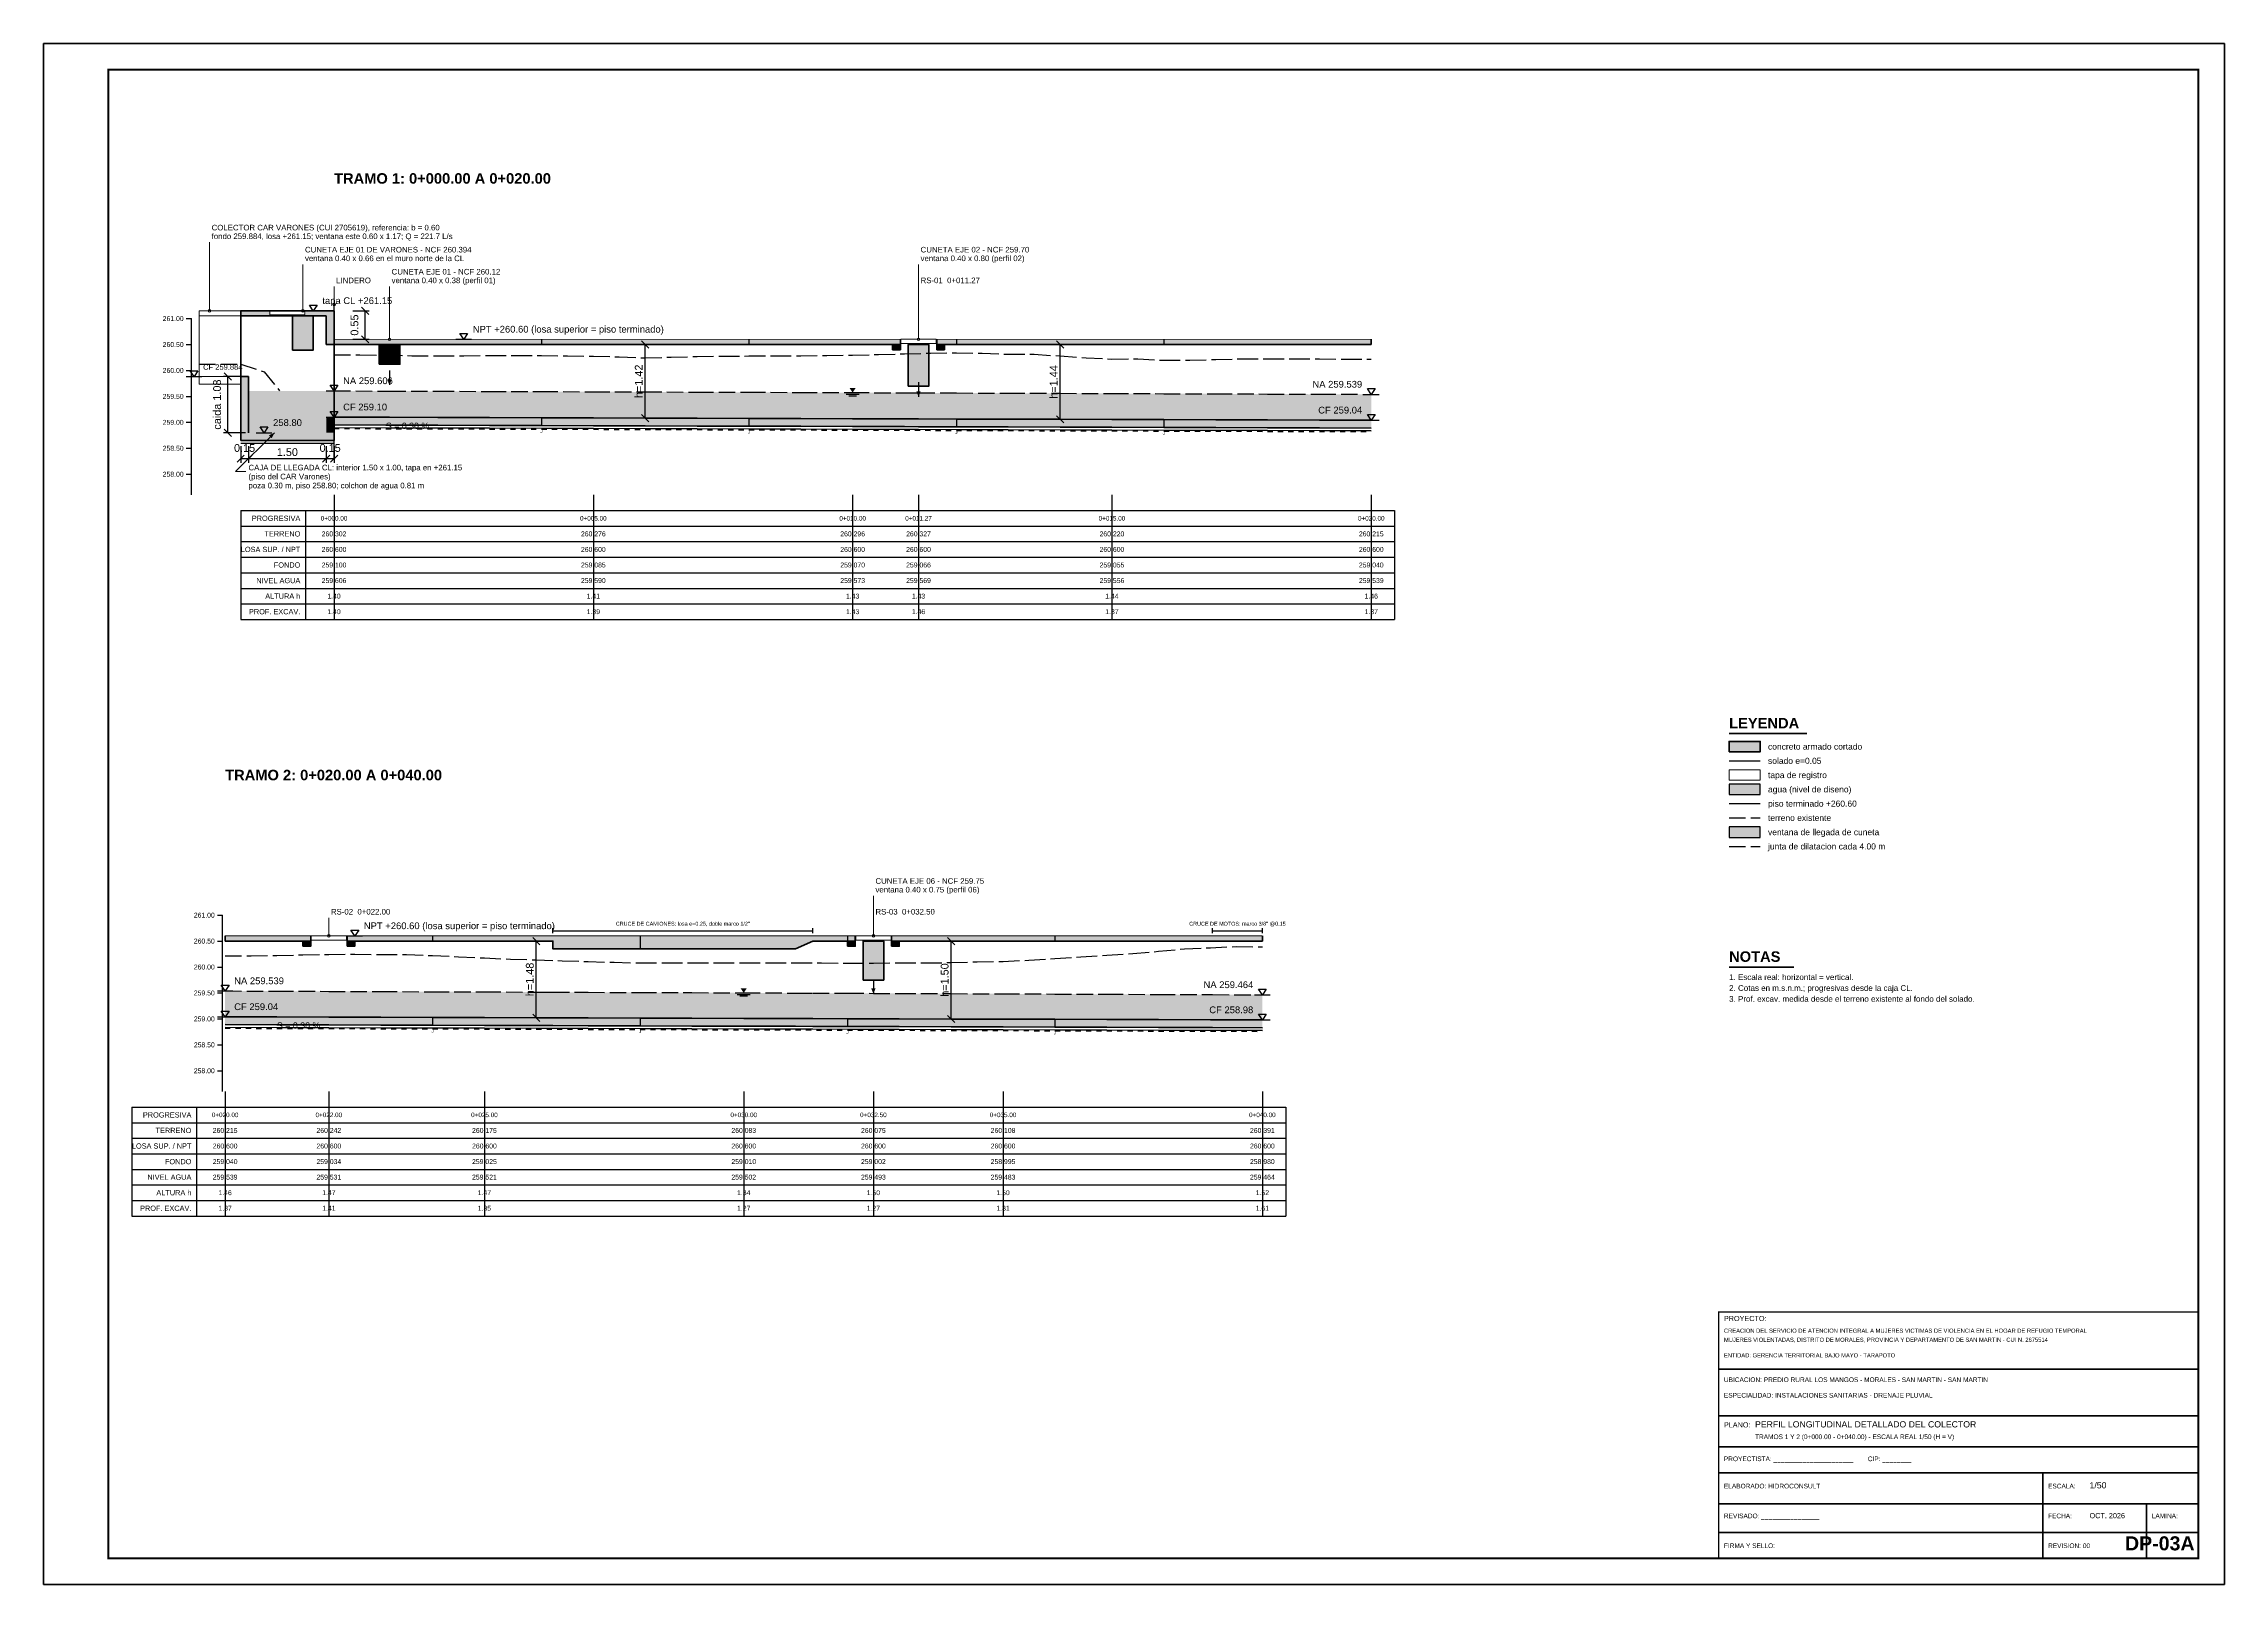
# Model space of a CAD drawing. Header units: metres. Extents: x 349021 to 349543, y 9281040 to 9281959.
# Drawn here: x 349440.98 to 349483.03, y 9281839.79 to 9281869.49 of the extents above; entities that cross this region are included whole.
import ezdxf
from ezdxf.enums import TextEntityAlignment as Align

# ---------------------------------------------------------------- set-up
doc = ezdxf.new("R2010")
doc.units = ezdxf.units.M
doc.header["$LTSCALE"] = 0.25
for name, pattern in [('DASHED', [1.524, 1.27, -0.254]), ('HIDDEN', [0.375, 0.25, -0.125]), ('PHANTOM', [6.35, 3.175, -0.635, 0.635, -0.635, 0.635, -0.635])]:
    doc.linetypes.add(name, pattern=pattern)
for name, color, linetype, lineweight in [('AGUA', 150, 'DASHED', 25), ('ARQ-BASE', 8, 'CONTINUOUS', 13), ('CONCRETO', 250, 'CONTINUOUS', 50), ('COTAS', 94, 'CONTINUOUS', 18), ('CUNETA', 3, 'CONTINUOUS', 35), ('LLAMADAS', 30, 'CONTINUOUS', 18), ('MARCO', 7, 'CONTINUOUS', 50), ('MARCO-METALICO', 32, 'CONTINUOUS', 40), ('REGISTRO-TAPA', 30, 'CONTINUOUS', 18), ('ROTULO', 7, 'CONTINUOUS', 35), ('TERRENO', 7, 'CONTINUOUS', 30), ('TITULOS', 160, 'CONTINUOUS', 35)]:
    doc.layers.add(name, color=color, linetype=linetype, lineweight=lineweight)
for name, color, linetype, true_color in [('AGUA-RELLENO', 150, 'CONTINUOUS', 0xcde4f6), ('CONCRETO-ACHURADO', 8, 'CONTINUOUS', 0xe2e2e2), ('ISO-CUNETA', 94, 'CONTINUOUS', 0xa8d6a8)]:
    doc.layers.add(name, color=color, linetype=linetype, true_color=true_color)
for name, color, linetype in [('AGUA-SIMBOLO', 150, 'CONTINUOUS'), ('CRUCE-VEHICULAR', 30, 'CONTINUOUS'), ('EXCAVACION', 8, 'HIDDEN'), ('FLUJO', 150, 'CONTINUOUS'), ('GUITARRA', 8, 'CONTINUOUS'), ('JUNTAS', 8, 'DASHED'), ('LEYENDA', 7, 'CONTINUOUS'), ('LINDERO', 6, 'PHANTOM'), ('NIVELES', 7, 'CONTINUOUS'), ('PROGRESIVAS', 5, 'CONTINUOUS'), ('ROTULO-TEXTO', 7, 'CONTINUOUS'), ('SOLADO', 8, 'CONTINUOUS'), ('TERRENO-EXISTENTE', 8, 'DASHED'), ('TEXTOS', 7, 'CONTINUOUS'), ('TEXTOS-NOTAS', 7, 'CONTINUOUS')]:
    doc.layers.add(name, color=color, linetype=linetype)
doc.styles.get("Standard").update_dxf_attribs({"font": 'arial.ttf'})
doc.styles.add('TITULOS', font='arialbd.ttf')
doc.dimstyles.new('COT-50', dxfattribs={"dimscale": 0.05, "dimtxt": 3, "dimasz": 2.2, "dimexe": 1.6, "dimexo": 1.2, "dimgap": 1, "dimtad": 1, "dimzin": 0, "dimdsep": 46, "dimtxsty": 'Standard', "dimtsz": 1.4, "dimcen": 2.5, "dimclrd": 256, "dimclre": 256, "dimclrt": 7, "dimazin": 3, "dimtfac": 1, "dimtmove": 0, "dimatfit": 3})

# ---------------------------------------------------------------- blocks, each defined once
blk = doc.blocks.new('SIMB-AGUA')
at = {"layer": 'AGUA-SIMBOLO'}
for p, q in [((-2.5, -0.6), (2.5, -0.6)), ((-1.5, -1.2), (1.5, -1.2))]:
    blk.add_line(p, q, dxfattribs=at)
blk.add_solid([(0, 0), (-1.2, 1.8), (1.2, 1.8)], dxfattribs=at)
blk = doc.blocks.new('SIMB-FLECHA')
at = {"layer": 'FLUJO'}
blk.add_lwpolyline([(-4, 0), (4, 0)], dxfattribs=at)
blk.add_solid([(4, 0), (1, 1.2), (1, -1.2)], dxfattribs=at)
blk = doc.blocks.new('SIMB-NIVEL')
at = {"layer": 'NIVELES'}
blk.add_line((-3, 0), (3, 0), dxfattribs=at)
blk.add_lwpolyline([(0, 0), (-1.5, 2.2), (1.5, 2.2)], close=True, dxfattribs=at)

msp = doc.modelspace()

# ---------------------------------------------------------------- hatches: boundary and pattern name
at = {"layer": 'AGUA-RELLENO', "true_color": 0xcde4f6}
h = msp.add_hatch(color=7, dxfattribs=at)
h.dxf.hatch_style = 1
h.paths.add_polyline_path([(349444.93, 9281861.99), (349446.43, 9281861.99), (349446.43, 9281862.29), (349446.58, 9281862.29), (349446.58, 9281862.796), (349444.93, 9281862.796)])
h = msp.add_hatch(color=7, dxfattribs=at)
h.dxf.hatch_style = 1
h.paths.add_polyline_path([(349446.58, 9281862.29), (349447.58, 9281862.287), (349447.65, 9281862.287), (349448.58, 9281862.284), (349449.58, 9281862.281), (349450.58, 9281862.278), (349451.58, 9281862.275), (349452.58, 9281862.272), (349453.58, 9281862.269), (349454.58, 9281862.266), (349455.58, 9281862.263), (349456.58, 9281862.26), (349457.58, 9281862.257), (349457.85, 9281862.256), (349458.58, 9281862.254), (349459.58, 9281862.251), (349460.58, 9281862.248), (349461.58, 9281862.245), (349462.58, 9281862.242), (349463.58, 9281862.239), (349464.58, 9281862.236), (349465.58, 9281862.233), (349466.58, 9281862.23), (349466.58, 9281862.729), (349465.58, 9281862.732), (349464.58, 9281862.736), (349463.58, 9281862.739), (349462.58, 9281862.742), (349461.58, 9281862.746), (349460.58, 9281862.749), (349459.58, 9281862.753), (349458.58, 9281862.756), (349457.85, 9281862.759), (349457.58, 9281862.76), (349456.58, 9281862.763), (349455.58, 9281862.766), (349454.58, 9281862.77), (349453.58, 9281862.773), (349452.58, 9281862.776), (349451.58, 9281862.78), (349450.58, 9281862.783), (349449.58, 9281862.786), (349448.58, 9281862.79), (349447.65, 9281862.793), (349447.58, 9281862.793), (349446.58, 9281862.796)])
h = msp.add_hatch(color=7, dxfattribs=at)
h.dxf.hatch_style = 1
h.paths.add_polyline_path([(349473.48, 9281855.015), (349474.08, 9281855.015), (349474.08, 9281855.215), (349473.48, 9281855.215)])
h = msp.add_hatch(color=7, dxfattribs=at)
h.dxf.hatch_style = 1
h.paths.add_polyline_path([(349444.48, 9281850.73), (349445.48, 9281850.727), (349446.48, 9281850.724), (349447.48, 9281850.721), (349448.48, 9281850.718), (349449.48, 9281850.715), (349450.48, 9281850.712), (349450.8, 9281850.711), (349450.8, 9281850.711), (349451.48, 9281850.709), (349452.48, 9281850.706), (349453.48, 9281850.703), (349454.48, 9281850.7), (349455.48, 9281850.697), (349455.81, 9281850.696), (349455.81, 9281850.696), (349456.48, 9281850.694), (349456.98, 9281850.692), (349457.48, 9281850.691), (349458.48, 9281850.688), (349459.48, 9281850.685), (349460.48, 9281850.682), (349461.48, 9281850.679), (349462.48, 9281850.676), (349463.48, 9281850.673), (349463.52, 9281850.673), (349463.52, 9281850.673), (349464.48, 9281850.67), (349464.48, 9281851.154), (349463.52, 9281851.158), (349463.52, 9281851.158), (349463.48, 9281851.158), (349462.48, 9281851.162), (349461.48, 9281851.166), (349460.48, 9281851.17), (349459.48, 9281851.173), (349458.48, 9281851.177), (349457.48, 9281851.181), (349456.98, 9281851.183), (349456.48, 9281851.185), (349455.81, 9281851.187), (349455.81, 9281851.187), (349455.48, 9281851.189), (349454.48, 9281851.192), (349453.48, 9281851.196), (349452.48, 9281851.2), (349451.48, 9281851.203), (349450.8, 9281851.206), (349450.8, 9281851.206), (349450.48, 9281851.207), (349449.48, 9281851.211), (349448.48, 9281851.214), (349447.48, 9281851.218), (349446.48, 9281851.221), (349445.48, 9281851.225), (349444.48, 9281851.229)])
at = {"layer": 'CONCRETO-ACHURADO', "true_color": 0xe2e2e2}
h = msp.add_hatch(color=7, dxfattribs=at)
h.dxf.hatch_style = 1
h.paths.add_polyline_path([(349444.78, 9281864.24), (349445.33, 9281864.24), (349445.33, 9281864.34), (349444.78, 9281864.34)])
h = msp.add_hatch(color=7, dxfattribs=at)
h.dxf.hatch_style = 1
h.paths.add_polyline_path([(349446.03, 9281864.24), (349446.58, 9281864.24), (349446.58, 9281864.34), (349446.03, 9281864.34)])
h = msp.add_hatch(color=7, dxfattribs=at)
h.dxf.hatch_style = 1
h.paths.add_polyline_path([(349446.43, 9281863.69), (349446.58, 9281863.69), (349446.58, 9281864.24), (349446.43, 9281864.24)])
h = msp.add_hatch(color=7, dxfattribs=at)
h.dxf.hatch_style = 1
h.paths.add_polyline_path([(349446.58, 9281863.79), (349457.5, 9281863.79), (349457.5, 9281863.69), (349456.58, 9281863.69), (349455.58, 9281863.69), (349454.58, 9281863.69), (349453.58, 9281863.69), (349452.58, 9281863.69), (349451.58, 9281863.69), (349450.58, 9281863.69), (349449.58, 9281863.69), (349448.58, 9281863.69), (349447.65, 9281863.69), (349447.58, 9281863.69), (349446.58, 9281863.69)])
h = msp.add_hatch(color=7, dxfattribs=at)
h.dxf.hatch_style = 1
h.paths.add_polyline_path([(349457.35, 9281863.59), (349457.5, 9281863.59), (349457.5, 9281863.69), (349457.35, 9281863.69)])
h = msp.add_hatch(color=7, dxfattribs=at)
h.dxf.hatch_style = 1
h.paths.add_polyline_path([(349458.2, 9281863.79), (349466.58, 9281863.79), (349466.58, 9281863.69), (349465.58, 9281863.69), (349464.58, 9281863.69), (349463.58, 9281863.69), (349462.58, 9281863.69), (349461.58, 9281863.69), (349460.58, 9281863.69), (349459.58, 9281863.69), (349458.58, 9281863.69), (349458.2, 9281863.69)])
h = msp.add_hatch(color=7, dxfattribs=at)
h.dxf.hatch_style = 1
h.paths.add_polyline_path([(349458.2, 9281863.59), (349458.35, 9281863.59), (349458.35, 9281863.69), (349458.2, 9281863.69)])
h = msp.add_hatch(color=7, dxfattribs=at)
h.dxf.hatch_style = 1
h.paths.add_polyline_path([(349444.78, 9281861.99), (349444.93, 9281861.99), (349444.93, 9281863.074), (349444.78, 9281863.074)])
h = msp.add_hatch(color=7, dxfattribs=at)
h.dxf.hatch_style = 1
h.paths.add_polyline_path([(349446.43, 9281861.99), (349446.58, 9281861.99), (349446.58, 9281862.29), (349446.43, 9281862.29)])
h = msp.add_hatch(color=7, dxfattribs=at)
h.dxf.hatch_style = 1
h.paths.add_polyline_path([(349446.58, 9281862.29), (349447.58, 9281862.287), (349447.65, 9281862.287), (349448.58, 9281862.284), (349449.58, 9281862.281), (349450.58, 9281862.278), (349451.58, 9281862.275), (349452.58, 9281862.272), (349453.58, 9281862.269), (349454.58, 9281862.266), (349455.58, 9281862.263), (349456.58, 9281862.26), (349457.58, 9281862.257), (349457.85, 9281862.256), (349458.58, 9281862.254), (349459.58, 9281862.251), (349460.58, 9281862.248), (349461.58, 9281862.245), (349462.58, 9281862.242), (349463.58, 9281862.239), (349464.58, 9281862.236), (349465.58, 9281862.233), (349466.58, 9281862.23), (349466.58, 9281862.08), (349465.58, 9281862.083), (349464.58, 9281862.086), (349463.58, 9281862.089), (349462.58, 9281862.092), (349461.58, 9281862.095), (349460.58, 9281862.098), (349459.58, 9281862.101), (349458.58, 9281862.104), (349457.85, 9281862.106), (349457.58, 9281862.107), (349456.58, 9281862.11), (349455.58, 9281862.113), (349454.58, 9281862.116), (349453.58, 9281862.119), (349452.58, 9281862.122), (349451.58, 9281862.125), (349450.58, 9281862.128), (349449.58, 9281862.131), (349448.58, 9281862.134), (349447.65, 9281862.137), (349447.58, 9281862.137), (349446.58, 9281862.14)])
h = msp.add_hatch(color=7, dxfattribs=at)
h.dxf.hatch_style = 1
h.paths.add_polyline_path([(349444.78, 9281861.84), (349446.58, 9281861.84), (349446.58, 9281861.99), (349444.78, 9281861.99)])
h = msp.add_hatch(color=7, dxfattribs=at)
h.dxf.hatch_style = 1
h.paths.add_polyline_path([(349473.48, 9281855.84), (349474.08, 9281855.84), (349474.08, 9281856.04), (349473.48, 9281856.04)])
h = msp.add_hatch(color=7, dxfattribs=at)
h.dxf.hatch_style = 1
h.paths.add_polyline_path([(349444.48, 9281852.29), (349446.13, 9281852.29), (349446.13, 9281852.19), (349445.48, 9281852.19), (349444.48, 9281852.19)])
h = msp.add_hatch(color=7, dxfattribs=at)
h.dxf.hatch_style = 1
h.paths.add_polyline_path([(349445.98, 9281852.09), (349446.13, 9281852.09), (349446.13, 9281852.19), (349445.98, 9281852.19)])
h = msp.add_hatch(color=7, dxfattribs=at)
h.dxf.hatch_style = 1
h.paths.add_polyline_path([(349446.83, 9281852.29), (349456.63, 9281852.29), (349456.63, 9281852.19), (349456.48, 9281852.19), (349455.81, 9281852.19), (349455.81, 9281852.19), (349455.48, 9281852.04), (349454.48, 9281852.04), (349453.48, 9281852.04), (349452.48, 9281852.04), (349451.48, 9281852.04), (349450.8, 9281852.04), (349450.8, 9281852.19), (349450.48, 9281852.19), (349449.48, 9281852.19), (349448.48, 9281852.19), (349447.48, 9281852.19), (349446.83, 9281852.19)])
h = msp.add_hatch(color=7, dxfattribs=at)
h.dxf.hatch_style = 1
h.paths.add_polyline_path([(349446.83, 9281852.09), (349446.98, 9281852.09), (349446.98, 9281852.19), (349446.83, 9281852.19)])
h = msp.add_hatch(color=7, dxfattribs=at)
h.dxf.hatch_style = 1
h.paths.add_polyline_path([(349456.48, 9281852.09), (349456.63, 9281852.09), (349456.63, 9281852.19), (349456.48, 9281852.19)])
h = msp.add_hatch(color=7, dxfattribs=at)
h.dxf.hatch_style = 1
h.paths.add_polyline_path([(349457.33, 9281852.29), (349464.48, 9281852.29), (349464.48, 9281852.19), (349463.52, 9281852.19), (349463.52, 9281852.19), (349463.48, 9281852.19), (349462.48, 9281852.19), (349461.48, 9281852.19), (349460.48, 9281852.19), (349459.48, 9281852.19), (349458.48, 9281852.19), (349457.48, 9281852.19), (349457.33, 9281852.19)])
h = msp.add_hatch(color=7, dxfattribs=at)
h.dxf.hatch_style = 1
h.paths.add_polyline_path([(349457.33, 9281852.09), (349457.48, 9281852.09), (349457.48, 9281852.19), (349457.33, 9281852.19)])
h = msp.add_hatch(color=7, dxfattribs=at)
h.dxf.hatch_style = 1
h.paths.add_polyline_path([(349444.48, 9281850.73), (349445.48, 9281850.727), (349446.48, 9281850.724), (349447.48, 9281850.721), (349448.48, 9281850.718), (349449.48, 9281850.715), (349450.48, 9281850.712), (349450.8, 9281850.711), (349450.8, 9281850.711), (349451.48, 9281850.709), (349452.48, 9281850.706), (349453.48, 9281850.703), (349454.48, 9281850.7), (349455.48, 9281850.697), (349455.81, 9281850.696), (349455.81, 9281850.696), (349456.48, 9281850.694), (349456.98, 9281850.692), (349457.48, 9281850.691), (349458.48, 9281850.688), (349459.48, 9281850.685), (349460.48, 9281850.682), (349461.48, 9281850.679), (349462.48, 9281850.676), (349463.48, 9281850.673), (349463.52, 9281850.673), (349463.52, 9281850.673), (349464.48, 9281850.67), (349464.48, 9281850.52), (349463.52, 9281850.523), (349463.52, 9281850.523), (349463.48, 9281850.523), (349462.48, 9281850.526), (349461.48, 9281850.529), (349460.48, 9281850.532), (349459.48, 9281850.535), (349458.48, 9281850.538), (349457.48, 9281850.541), (349456.98, 9281850.542), (349456.48, 9281850.544), (349455.81, 9281850.546), (349455.81, 9281850.546), (349455.48, 9281850.547), (349454.48, 9281850.55), (349453.48, 9281850.553), (349452.48, 9281850.556), (349451.48, 9281850.559), (349450.8, 9281850.561), (349450.8, 9281850.561), (349450.48, 9281850.562), (349449.48, 9281850.565), (349448.48, 9281850.568), (349447.48, 9281850.571), (349446.48, 9281850.574), (349445.48, 9281850.577), (349444.48, 9281850.58)])
at = {"layer": 'ISO-CUNETA', "true_color": 0xa8d6a8}
h = msp.add_hatch(color=7, dxfattribs=at)
h.dxf.hatch_style = 1
h.paths.add_polyline_path([(349445.78, 9281863.584), (349446.18, 9281863.584), (349446.18, 9281864.24), (349445.78, 9281864.24)])
h = msp.add_hatch(color=7, dxfattribs=at)
h.dxf.hatch_style = 1
h.paths.add_polyline_path([(349447.45, 9281863.31), (349447.85, 9281863.31), (349447.85, 9281863.69), (349447.45, 9281863.69)])
h = msp.add_hatch(color=7, dxfattribs=at)
h.dxf.hatch_style = 1
h.paths.add_polyline_path([(349457.65, 9281862.89), (349458.05, 9281862.89), (349458.05, 9281863.69), (349457.65, 9281863.69)])
h = msp.add_hatch(color=7, dxfattribs=at)
h.dxf.hatch_style = 1
h.paths.add_polyline_path([(349473.48, 9281854.19), (349474.08, 9281854.19), (349474.08, 9281854.39), (349473.48, 9281854.39)])
h = msp.add_hatch(color=7, dxfattribs=at)
h.dxf.hatch_style = 1
h.paths.add_polyline_path([(349456.78, 9281851.44), (349457.18, 9281851.44), (349457.18, 9281852.19), (349456.78, 9281852.19)])

# ---------------------------------------------------------------- linework, layer by layer
at = {"layer": 'AGUA'}
for points in [[(349443.98, 9281863.314), (349444.78, 9281863.314), (349445.23, 9281863.164), (349445.53, 9281862.796)], [(349446.58, 9281862.796), (349447.58, 9281862.793), (349447.65, 9281862.793), (349448.58, 9281862.79), (349449.58, 9281862.786), (349450.58, 9281862.783), (349451.58, 9281862.78), (349452.58, 9281862.776), (349453.58, 9281862.773), (349454.58, 9281862.77), (349455.58, 9281862.766), (349456.58, 9281862.763), (349457.58, 9281862.76), (349457.85, 9281862.759), (349458.58, 9281862.756), (349459.58, 9281862.753), (349460.58, 9281862.749), (349461.58, 9281862.746), (349462.58, 9281862.742), (349463.58, 9281862.739), (349464.58, 9281862.736), (349465.58, 9281862.732), (349466.58, 9281862.729)], [(349444.48, 9281851.229), (349445.48, 9281851.225), (349446.48, 9281851.221), (349447.48, 9281851.218), (349448.48, 9281851.214), (349449.48, 9281851.211), (349450.48, 9281851.207), (349450.8, 9281851.206), (349450.8, 9281851.206), (349451.48, 9281851.203), (349452.48, 9281851.2), (349453.48, 9281851.196), (349454.48, 9281851.192), (349455.48, 9281851.189), (349455.81, 9281851.187), (349455.81, 9281851.187), (349456.48, 9281851.185), (349456.98, 9281851.183), (349457.48, 9281851.181), (349458.48, 9281851.177), (349459.48, 9281851.173), (349460.48, 9281851.17), (349461.48, 9281851.166), (349462.48, 9281851.162), (349463.48, 9281851.158), (349463.52, 9281851.158), (349463.52, 9281851.158), (349464.48, 9281851.154)]]:
    msp.add_lwpolyline(points, dxfattribs=at)
at = {"layer": 'AGUA-RELLENO'}
msp.add_lwpolyline([(349473.48, 9281855.015), (349474.08, 9281855.015), (349474.08, 9281855.215), (349473.48, 9281855.215)], close=True, dxfattribs=at)
at = {"layer": 'ARQ-BASE'}
for points in [[(349443.98, 9281862.924), (349444.78, 9281862.924), (349444.78, 9281864.34), (349443.98, 9281864.34)], [(349443.98, 9281863.074), (349444.78, 9281863.074), (349444.78, 9281864.24), (349443.98, 9281864.24)]]:
    msp.add_lwpolyline(points, close=True, dxfattribs=at)
at = {"layer": 'CONCRETO'}
for p, q in [((349444.78, 9281864.24), (349446.43, 9281864.24)), ((349446.43, 9281863.69), (349446.43, 9281864.24)), ((349446.43, 9281863.69), (349446.58, 9281863.69)), ((349446.58, 9281863.79), (349446.58, 9281863.69)), ((349457.5, 9281863.79), (349457.5, 9281863.69)), ((349458.2, 9281863.79), (349458.2, 9281863.69)), ((349466.58, 9281863.79), (349466.58, 9281863.69)), ((349444.93, 9281863.074), (349444.78, 9281863.074)), ((349444.93, 9281861.99), (349444.93, 9281863.074)), ((349444.48, 9281852.29), (349444.48, 9281852.19)), ((349446.13, 9281852.29), (349446.13, 9281852.19)), ((349446.83, 9281852.29), (349446.83, 9281852.19)), ((349456.63, 9281852.29), (349456.63, 9281852.19)), ((349457.33, 9281852.29), (349457.33, 9281852.19)), ((349464.48, 9281852.29), (349464.48, 9281852.19))]:
    msp.add_line(p, q, dxfattribs=at)
for points in [[(349444.78, 9281861.84), (349446.58, 9281861.84), (349446.58, 9281863.79), (349446.58, 9281864.34), (349444.78, 9281864.34), (349444.78, 9281864.24), (349444.78, 9281863.074), (349444.78, 9281861.84)], [(349446.58, 9281863.69), (349447.58, 9281863.69), (349447.65, 9281863.69), (349448.58, 9281863.69), (349449.58, 9281863.69), (349450.58, 9281863.69), (349451.58, 9281863.69), (349452.58, 9281863.69), (349453.58, 9281863.69), (349454.58, 9281863.69), (349455.58, 9281863.69), (349456.58, 9281863.69), (349457.5, 9281863.69)], [(349458.2, 9281863.69), (349458.58, 9281863.69), (349459.58, 9281863.69), (349460.58, 9281863.69), (349461.58, 9281863.69), (349462.58, 9281863.69), (349463.58, 9281863.69), (349464.58, 9281863.69), (349465.58, 9281863.69), (349466.58, 9281863.69)], [(349446.58, 9281862.29), (349447.58, 9281862.287), (349447.65, 9281862.287), (349448.58, 9281862.284), (349449.58, 9281862.281), (349450.58, 9281862.278), (349451.58, 9281862.275), (349452.58, 9281862.272), (349453.58, 9281862.269), (349454.58, 9281862.266), (349455.58, 9281862.263), (349456.58, 9281862.26), (349457.58, 9281862.257), (349457.85, 9281862.256), (349458.58, 9281862.254), (349459.58, 9281862.251), (349460.58, 9281862.248), (349461.58, 9281862.245), (349462.58, 9281862.242), (349463.58, 9281862.239), (349464.58, 9281862.236), (349465.58, 9281862.233), (349466.58, 9281862.23)], [(349446.58, 9281862.14), (349447.58, 9281862.137), (349447.65, 9281862.137), (349448.58, 9281862.134), (349449.58, 9281862.131), (349450.58, 9281862.128), (349451.58, 9281862.125), (349452.58, 9281862.122), (349453.58, 9281862.119), (349454.58, 9281862.116), (349455.58, 9281862.113), (349456.58, 9281862.11), (349457.58, 9281862.107), (349457.85, 9281862.106), (349458.58, 9281862.104), (349459.58, 9281862.101), (349460.58, 9281862.098), (349461.58, 9281862.095), (349462.58, 9281862.092), (349463.58, 9281862.089), (349464.58, 9281862.086), (349465.58, 9281862.083), (349466.58, 9281862.08)], [(349444.48, 9281852.19), (349445.48, 9281852.19), (349446.13, 9281852.19)], [(349446.83, 9281852.19), (349447.48, 9281852.19), (349448.48, 9281852.19), (349449.48, 9281852.19), (349450.48, 9281852.19), (349450.8, 9281852.19), (349450.8, 9281852.04), (349451.48, 9281852.04), (349452.48, 9281852.04), (349453.48, 9281852.04), (349454.48, 9281852.04), (349455.48, 9281852.04), (349455.81, 9281852.19), (349455.81, 9281852.19), (349456.48, 9281852.19), (349456.63, 9281852.19)], [(349457.33, 9281852.19), (349457.48, 9281852.19), (349458.48, 9281852.19), (349459.48, 9281852.19), (349460.48, 9281852.19), (349461.48, 9281852.19), (349462.48, 9281852.19), (349463.48, 9281852.19), (349463.52, 9281852.19), (349463.52, 9281852.19), (349464.48, 9281852.19)], [(349444.48, 9281850.73), (349445.48, 9281850.727), (349446.48, 9281850.724), (349447.48, 9281850.721), (349448.48, 9281850.718), (349449.48, 9281850.715), (349450.48, 9281850.712), (349450.8, 9281850.711), (349450.8, 9281850.711), (349451.48, 9281850.709), (349452.48, 9281850.706), (349453.48, 9281850.703), (349454.48, 9281850.7), (349455.48, 9281850.697), (349455.81, 9281850.696), (349455.81, 9281850.696), (349456.48, 9281850.694), (349456.98, 9281850.692), (349457.48, 9281850.691), (349458.48, 9281850.688), (349459.48, 9281850.685), (349460.48, 9281850.682), (349461.48, 9281850.679), (349462.48, 9281850.676), (349463.48, 9281850.673), (349463.52, 9281850.673), (349463.52, 9281850.673), (349464.48, 9281850.67)], [(349444.48, 9281850.58), (349445.48, 9281850.577), (349446.48, 9281850.574), (349447.48, 9281850.571), (349448.48, 9281850.568), (349449.48, 9281850.565), (349450.48, 9281850.562), (349450.8, 9281850.561), (349450.8, 9281850.561), (349451.48, 9281850.559), (349452.48, 9281850.556), (349453.48, 9281850.553), (349454.48, 9281850.55), (349455.48, 9281850.547), (349455.81, 9281850.546), (349455.81, 9281850.546), (349456.48, 9281850.544), (349456.98, 9281850.542), (349457.48, 9281850.541), (349458.48, 9281850.538), (349459.48, 9281850.535), (349460.48, 9281850.532), (349461.48, 9281850.529), (349462.48, 9281850.526), (349463.48, 9281850.523), (349463.52, 9281850.523), (349463.52, 9281850.523), (349464.48, 9281850.52)]]:
    msp.add_lwpolyline(points, dxfattribs=at)
for points in [[(349457.35, 9281863.59), (349457.5, 9281863.59), (349457.5, 9281863.69), (349457.35, 9281863.69)], [(349458.2, 9281863.59), (349458.35, 9281863.59), (349458.35, 9281863.69), (349458.2, 9281863.69)], [(349473.48, 9281855.84), (349474.08, 9281855.84), (349474.08, 9281856.04), (349473.48, 9281856.04)], [(349445.98, 9281852.09), (349446.13, 9281852.09), (349446.13, 9281852.19), (349445.98, 9281852.19)], [(349446.83, 9281852.09), (349446.98, 9281852.09), (349446.98, 9281852.19), (349446.83, 9281852.19)], [(349456.48, 9281852.09), (349456.63, 9281852.09), (349456.63, 9281852.19), (349456.48, 9281852.19)], [(349457.33, 9281852.09), (349457.48, 9281852.09), (349457.48, 9281852.19), (349457.33, 9281852.19)]]:
    msp.add_lwpolyline(points, close=True, dxfattribs=at)
at = {"layer": 'CRUCE-VEHICULAR'}
for p, q in [((349450.8, 9281852.34), (349450.8, 9281852.44)), ((349450.8, 9281852.39), (349455.81, 9281852.39)), ((349455.81, 9281852.34), (349455.81, 9281852.44)), ((349463.52, 9281852.34), (349463.52, 9281852.44)), ((349463.52, 9281852.39), (349464.48, 9281852.39)), ((349464.48, 9281852.34), (349464.48, 9281852.44))]:
    msp.add_line(p, q, dxfattribs=at)
at = {"layer": 'CUNETA'}
for p, q in [((349447.45, 9281863.31), (349447.85, 9281863.31)), ((349457.65, 9281862.89), (349458.05, 9281862.89)), ((349456.78, 9281851.44), (349457.18, 9281851.44))]:
    msp.add_line(p, q, dxfattribs=at)
for points in [[(349445.78, 9281863.584), (349446.18, 9281863.584), (349446.18, 9281864.24), (349445.78, 9281864.24)], [(349447.45, 9281863.31), (349447.85, 9281863.31), (349447.85, 9281863.69), (349447.45, 9281863.69)], [(349457.65, 9281862.89), (349458.05, 9281862.89), (349458.05, 9281863.69), (349457.65, 9281863.69)], [(349456.78, 9281851.44), (349457.18, 9281851.44), (349457.18, 9281852.19), (349456.78, 9281852.19)]]:
    msp.add_lwpolyline(points, close=True, dxfattribs=at)
at = {"layer": 'EXCAVACION'}
for points in [[(349446.58, 9281862.07), (349466.58, 9281862.01)], [(349444.48, 9281850.51), (349464.48, 9281850.45)]]:
    msp.add_lwpolyline(points, dxfattribs=at)
at = {"layer": 'GUITARRA'}
for p, q in [((349443.73, 9281864.19), (349443.83, 9281864.19)), ((349443.83, 9281860.79), (349443.83, 9281864.19)), ((349443.73, 9281863.69), (349443.83, 9281863.69)), ((349443.73, 9281863.19), (349443.83, 9281863.19)), ((349443.73, 9281862.69), (349443.83, 9281862.69)), ((349443.73, 9281862.19), (349443.83, 9281862.19)), ((349443.73, 9281861.69), (349443.83, 9281861.69)), ((349443.73, 9281861.19), (349443.83, 9281861.19)), ((349446.58, 9281860.79), (349446.58, 9281860.49)), ((349451.58, 9281860.79), (349451.58, 9281860.49)), ((349456.58, 9281860.79), (349456.58, 9281860.49)), ((349457.85, 9281860.79), (349457.85, 9281860.49)), ((349461.58, 9281860.79), (349461.58, 9281860.49)), ((349466.58, 9281860.79), (349466.58, 9281860.49)), ((349444.78, 9281860.49), (349467.03, 9281860.49)), ((349444.78, 9281860.49), (349444.78, 9281858.39)), ((349444.78, 9281860.19), (349467.03, 9281860.19)), ((349446.03, 9281860.49), (349446.03, 9281858.39)), ((349446.58, 9281860.49), (349446.58, 9281858.39)), ((349451.58, 9281860.49), (349451.58, 9281858.39)), ((349456.58, 9281860.49), (349456.58, 9281858.39)), ((349457.85, 9281860.49), (349457.85, 9281858.39)), ((349461.58, 9281860.49), (349461.58, 9281858.39)), ((349466.58, 9281860.49), (349466.58, 9281858.39)), ((349467.03, 9281860.49), (349467.03, 9281858.39)), ((349444.78, 9281859.89), (349467.03, 9281859.89)), ((349444.78, 9281859.59), (349467.03, 9281859.59)), ((349444.78, 9281859.29), (349467.03, 9281859.29)), ((349444.78, 9281858.99), (349467.03, 9281858.99)), ((349444.78, 9281858.69), (349467.03, 9281858.69)), ((349444.78, 9281858.39), (349467.03, 9281858.39)), ((349444.33, 9281852.69), (349444.43, 9281852.69)), ((349444.43, 9281849.29), (349444.43, 9281852.69)), ((349444.33, 9281852.19), (349444.43, 9281852.19)), ((349444.33, 9281851.69), (349444.43, 9281851.69)), ((349444.33, 9281851.19), (349444.43, 9281851.19)), ((349444.33, 9281850.69), (349444.43, 9281850.69)), ((349444.33, 9281850.19), (349444.43, 9281850.19)), ((349444.33, 9281849.69), (349444.43, 9281849.69)), ((349444.48, 9281849.29), (349444.48, 9281848.99)), ((349446.48, 9281849.29), (349446.48, 9281848.99)), ((349449.48, 9281849.29), (349449.48, 9281848.99)), ((349454.48, 9281849.29), (349454.48, 9281848.99)), ((349456.98, 9281849.29), (349456.98, 9281848.99)), ((349459.48, 9281849.29), (349459.48, 9281848.99)), ((349464.48, 9281849.29), (349464.48, 9281848.99)), ((349442.68, 9281848.99), (349464.93, 9281848.99)), ((349442.68, 9281848.99), (349442.68, 9281846.89)), ((349443.93, 9281848.99), (349443.93, 9281846.89)), ((349444.48, 9281848.99), (349444.48, 9281846.89)), ((349446.48, 9281848.99), (349446.48, 9281846.89)), ((349449.48, 9281848.99), (349449.48, 9281846.89)), ((349454.48, 9281848.99), (349454.48, 9281846.89)), ((349456.98, 9281848.99), (349456.98, 9281846.89)), ((349459.48, 9281848.99), (349459.48, 9281846.89)), ((349464.48, 9281848.99), (349464.48, 9281846.89)), ((349464.93, 9281848.99), (349464.93, 9281846.89)), ((349442.68, 9281848.69), (349464.93, 9281848.69)), ((349442.68, 9281848.39), (349464.93, 9281848.39)), ((349442.68, 9281848.09), (349464.93, 9281848.09)), ((349442.68, 9281847.79), (349464.93, 9281847.79)), ((349442.68, 9281847.49), (349464.93, 9281847.49)), ((349442.68, 9281847.19), (349464.93, 9281847.19)), ((349442.68, 9281846.89), (349464.93, 9281846.89))]:
    msp.add_line(p, q, dxfattribs=at)
at = {"layer": 'ISO-CUNETA'}
msp.add_lwpolyline([(349473.48, 9281854.19), (349474.08, 9281854.19), (349474.08, 9281854.39), (349473.48, 9281854.39)], close=True, dxfattribs=at)
at = {"layer": 'JUNTAS'}
for p, q in [((349450.58, 9281863.79), (349450.58, 9281863.69)), ((349454.58, 9281863.79), (349454.58, 9281863.69)), ((349458.58, 9281863.79), (349458.58, 9281863.69)), ((349462.58, 9281863.79), (349462.58, 9281863.69)), ((349450.58, 9281862.278), (349450.58, 9281862.128)), ((349454.58, 9281862.266), (349454.58, 9281862.116)), ((349458.58, 9281862.254), (349458.58, 9281862.104)), ((349462.58, 9281862.242), (349462.58, 9281862.092)), ((349473.48, 9281854.015), (349474.08, 9281854.015)), ((349448.48, 9281852.29), (349448.48, 9281852.19)), ((349452.48, 9281852.29), (349452.48, 9281852.04)), ((349456.48, 9281852.29), (349456.48, 9281852.19)), ((349460.48, 9281852.29), (349460.48, 9281852.19)), ((349448.48, 9281850.718), (349448.48, 9281850.568)), ((349452.48, 9281850.706), (349452.48, 9281850.556)), ((349456.48, 9281850.694), (349456.48, 9281850.544)), ((349460.48, 9281850.682), (349460.48, 9281850.532))]:
    msp.add_line(p, q, dxfattribs=at)
at = {"layer": 'LINDERO'}
msp.add_line((349446.58, 9281861.49), (349446.58, 9281864.46), dxfattribs=at)
at = {"layer": 'LLAMADAS'}
for p, q in [((349444.18, 9281864.34), (349444.18, 9281865.66)), ((349445.98, 9281864.34), (349445.98, 9281865.235)), ((349457.85, 9281863.79), (349457.85, 9281865.235)), ((349446.58, 9281864.46), (349446.58, 9281864.81)), ((349447.65, 9281863.79), (349447.65, 9281864.81)), ((349457.85, 9281863.79), (349457.85, 9281864.81)), ((349444.68, 9281861.24), (349445.43, 9281861.99)), ((349444.88, 9281861.24), (349444.68, 9281861.24)), ((349456.98, 9281852.29), (349456.98, 9281853.065)), ((349446.48, 9281852.29), (349446.48, 9281852.64)), ((349456.98, 9281852.29), (349456.98, 9281852.64))]:
    msp.add_line(p, q, dxfattribs=at)
for centre in [(349444.18, 9281864.34), (349445.98, 9281864.34), (349446.58, 9281864.46), (349447.65, 9281863.79), (349457.85, 9281863.79), (349457.85, 9281863.79), (349446.48, 9281852.29), (349456.98, 9281852.29), (349456.98, 9281852.29)]:
    msp.add_circle(centre, 0.025, dxfattribs=at)
msp.add_solid([(349445.43, 9281861.99), (349445.325, 9281861.939), (349445.379, 9281861.885)], dxfattribs=at)
at = {"layer": 'MARCO'}
msp.add_lwpolyline([(349440.98, 9281839.79), (349483.03, 9281839.79), (349483.03, 9281869.49), (349440.98, 9281869.49)], close=True, dxfattribs=at)
at = {"layer": 'MARCO', "const_width": 0.04}
msp.add_lwpolyline([(349442.23, 9281840.29), (349482.53, 9281840.29), (349482.53, 9281868.99), (349442.23, 9281868.99)], close=True, dxfattribs=at)
at = {"layer": 'MARCO-METALICO'}
for p, q in [((349457.5, 9281863.69), (349457.5, 9281863.79)), ((349458.2, 9281863.69), (349458.2, 9281863.79)), ((349446.13, 9281852.19), (349446.13, 9281852.29)), ((349446.83, 9281852.19), (349446.83, 9281852.29)), ((349456.63, 9281852.19), (349456.63, 9281852.29)), ((349457.33, 9281852.19), (349457.33, 9281852.29))]:
    msp.add_line(p, q, dxfattribs=at)
at = {"layer": 'REGISTRO-TAPA'}
for points in [[(349445.34, 9281864.26), (349446.02, 9281864.26), (349446.02, 9281864.34), (349445.34, 9281864.34)], [(349457.51, 9281863.71), (349458.19, 9281863.71), (349458.19, 9281863.79), (349457.51, 9281863.79)], [(349473.48, 9281855.29), (349474.08, 9281855.29), (349474.08, 9281855.49), (349473.48, 9281855.49)], [(349446.14, 9281852.21), (349446.82, 9281852.21), (349446.82, 9281852.29), (349446.14, 9281852.29)], [(349456.64, 9281852.21), (349457.32, 9281852.21), (349457.32, 9281852.29), (349456.64, 9281852.29)]]:
    msp.add_lwpolyline(points, close=True, dxfattribs=at)
at = {"layer": 'ROTULO'}
for p, q in [((349473.28, 9281843.94), (349482.53, 9281843.94)), ((349473.28, 9281843.04), (349482.53, 9281843.04)), ((349473.28, 9281842.44), (349482.53, 9281842.44)), ((349473.28, 9281841.94), (349482.53, 9281841.94)), ((349479.53, 9281841.94), (349479.53, 9281840.29)), ((349473.28, 9281841.34), (349482.53, 9281841.34)), ((349481.53, 9281841.34), (349481.53, 9281840.29)), ((349473.28, 9281840.79), (349482.53, 9281840.79))]:
    msp.add_line(p, q, dxfattribs=at)
at = {"layer": 'ROTULO', "const_width": 0.025}
msp.add_lwpolyline([(349473.28, 9281840.29), (349482.53, 9281840.29), (349482.53, 9281845.04), (349473.28, 9281845.04)], close=True, dxfattribs=at)
at = {"layer": 'SOLADO'}
msp.add_line((349473.48, 9281855.665), (349474.08, 9281855.665), dxfattribs=at)
for points in [[(349444.78, 9281861.79), (349446.58, 9281861.79)], [(349446.58, 9281862.09), (349447.58, 9281862.087), (349447.65, 9281862.087), (349448.58, 9281862.084), (349449.58, 9281862.081), (349450.58, 9281862.078), (349451.58, 9281862.075), (349452.58, 9281862.072), (349453.58, 9281862.069), (349454.58, 9281862.066), (349455.58, 9281862.063), (349456.58, 9281862.06), (349457.58, 9281862.057), (349457.85, 9281862.056), (349458.58, 9281862.054), (349459.58, 9281862.051), (349460.58, 9281862.048), (349461.58, 9281862.045), (349462.58, 9281862.042), (349463.58, 9281862.039), (349464.58, 9281862.036), (349465.58, 9281862.033), (349466.58, 9281862.03)], [(349444.48, 9281850.53), (349445.48, 9281850.527), (349446.48, 9281850.524), (349447.48, 9281850.521), (349448.48, 9281850.518), (349449.48, 9281850.515), (349450.48, 9281850.512), (349450.8, 9281850.511), (349450.8, 9281850.511), (349451.48, 9281850.509), (349452.48, 9281850.506), (349453.48, 9281850.503), (349454.48, 9281850.5), (349455.48, 9281850.497), (349455.81, 9281850.496), (349455.81, 9281850.496), (349456.48, 9281850.494), (349456.98, 9281850.492), (349457.48, 9281850.491), (349458.48, 9281850.488), (349459.48, 9281850.485), (349460.48, 9281850.482), (349461.48, 9281850.479), (349462.48, 9281850.476), (349463.48, 9281850.473), (349463.52, 9281850.473), (349463.52, 9281850.473), (349464.48, 9281850.47)]]:
    msp.add_lwpolyline(points, dxfattribs=at)
at = {"layer": 'TERRENO'}
for points, const_width in [([(349443.98, 9281864.34), (349444.78, 9281864.34)], 0.0175), ([(349446.58, 9281863.79), (349466.58, 9281863.79)], 0.0175), ([(349473.48, 9281854.84), (349474.08, 9281854.84)], 0.025), ([(349444.48, 9281852.29), (349464.48, 9281852.29)], 0.0175)]:
    msp.add_lwpolyline(points, dxfattribs=dict(at, const_width=const_width))
at = {"layer": 'TERRENO-EXISTENTE'}
msp.add_line((349473.48, 9281854.565), (349474.08, 9281854.565), dxfattribs=at)
for points in [[(349446.58, 9281863.492), (349447.08, 9281863.488), (349447.58, 9281863.487), (349448.08, 9281863.474), (349448.58, 9281863.47), (349449.08, 9281863.471), (349449.58, 9281863.478), (349450.08, 9281863.48), (349450.58, 9281863.478), (349451.08, 9281863.472), (349451.58, 9281863.466), (349452.08, 9281863.45), (349452.58, 9281863.433), (349453.08, 9281863.446), (349453.58, 9281863.46), (349454.08, 9281863.465), (349454.58, 9281863.469), (349455.08, 9281863.473), (349455.58, 9281863.474), (349456.08, 9281863.479), (349456.58, 9281863.486), (349457.08, 9281863.499), (349457.58, 9281863.509), (349458.08, 9281863.524), (349458.58, 9281863.53), (349459.08, 9281863.522), (349459.58, 9281863.502), (349460.08, 9281863.501), (349460.58, 9281863.47), (349461.08, 9281863.431), (349461.58, 9281863.41), (349462.08, 9281863.412), (349462.58, 9281863.387), (349463.08, 9281863.388), (349463.58, 9281863.4), (349464.08, 9281863.413), (349464.58, 9281863.413), (349465.08, 9281863.412), (349465.58, 9281863.411), (349466.08, 9281863.409), (349466.58, 9281863.405)], [(349444.48, 9281851.905), (349444.98, 9281851.904), (349445.48, 9281851.913), (349445.98, 9281851.925), (349446.48, 9281851.932), (349446.98, 9281851.938), (349447.48, 9281851.933), (349447.98, 9281851.93), (349448.48, 9281851.912), (349448.98, 9281851.888), (349449.48, 9281851.865), (349449.98, 9281851.843), (349450.48, 9281851.827), (349450.98, 9281851.811), (349451.48, 9281851.795), (349451.98, 9281851.781), (349452.48, 9281851.769), (349452.98, 9281851.769), (349453.48, 9281851.77), (349453.98, 9281851.772), (349454.48, 9281851.773), (349454.98, 9281851.772), (349455.48, 9281851.771), (349455.98, 9281851.768), (349456.48, 9281851.764), (349456.98, 9281851.765), (349457.48, 9281851.77), (349457.98, 9281851.768), (349458.48, 9281851.776), (349458.98, 9281851.791), (349459.48, 9281851.798), (349459.98, 9281851.823), (349460.48, 9281851.855), (349460.98, 9281851.888), (349461.48, 9281851.921), (349461.98, 9281851.952), (349462.48, 9281851.993), (349462.98, 9281852.041), (349463.48, 9281852.063), (349463.98, 9281852.084), (349464.48, 9281852.081)]]:
    msp.add_lwpolyline(points, dxfattribs=at)
at = {"layer": 'TITULOS'}
for p, q in [((349473.48, 9281856.19), (349474.98, 9281856.19)), ((349473.48, 9281851.69), (349474.73, 9281851.69))]:
    msp.add_line(p, q, dxfattribs=at)

# ---------------------------------------------------------------- block references
at = {"xscale": 0.05, "yscale": 0.05}
for p in [(349456.58, 9281862.763), (349454.48, 9281851.192)]:
    msp.add_blockref('SIMB-AGUA', p, dxfattribs=at)
at = {"layer": 'FLUJO', "xscale": 0.034999999999999996, "yscale": 0.034999999999999996, "rotation": -90}
for p in [(349447.65, 9281863.051), (349457.85, 9281862.824), (349456.98, 9281851.312)]:
    msp.add_blockref('SIMB-FLECHA', p, dxfattribs=at)
at = {"layer": 'NIVELES', "xscale": 0.05, "yscale": 0.05}
for p in [(349446.18, 9281864.34), (349449.08, 9281863.79), (349443.88, 9281863.074), (349446.58, 9281862.796), (349466.58, 9281862.729), (349446.58, 9281862.29), (349466.58, 9281862.23), (349445.23, 9281861.99), (349446.98, 9281852.29), (349444.48, 9281851.229), (349464.48, 9281851.154), (349444.48, 9281850.73), (349464.48, 9281850.67)]:
    msp.add_blockref('SIMB-NIVEL', p, dxfattribs=at)

# ---------------------------------------------------------------- texts
at = {"layer": 'CRUCE-VEHICULAR'}
for s, p in [('CRUCE DE CAMIONES: losa e=0.25, doble marco 1/2"', (349453.305, 9281852.465)), ('CRUCE DE MOTOS: marco 3/8" @0.15', (349464, 9281852.465))]:
    msp.add_text(s, height=0.075, dxfattribs=at).set_placement(p, align=Align.BOTTOM_CENTER)
at = {"layer": 'JUNTAS'}
for p in [(349450.58, 9281862.053), (349454.58, 9281862.041), (349458.58, 9281862.029), (349462.58, 9281862.017), (349448.48, 9281850.493), (349452.48, 9281850.481), (349456.48, 9281850.469), (349460.48, 9281850.457)]:
    msp.add_text('J', height=0.065, dxfattribs=at).set_placement(p, align=Align.TOP_CENTER)
at = {"layer": 'LEYENDA'}
for s, p in [('concreto armado cortado', (349474.23, 9281855.94)), ('tapa de registro', (349474.23, 9281855.39)), ('solado e=0.05', (349474.23, 9281855.665)), ('agua (nivel de diseno)', (349474.23, 9281855.115)), ('terreno existente', (349474.23, 9281854.565)), ('piso terminado +260.60', (349474.23, 9281854.84)), ('ventana de llegada de cuneta', (349474.23, 9281854.29)), ('junta de dilatacion cada 4.00 m', (349474.23, 9281854.015))]:
    msp.add_text(s, height=0.117, dxfattribs=at).set_placement(p, align=Align.MIDDLE_LEFT)
at = {"layer": 'NIVELES'}
for s, height, p in [('tapa CL +261.15', 0.13, (349446.355, 9281864.47)), ('NPT +260.60 (losa superior = piso terminado)', 0.13, (349449.255, 9281863.92)), ('CF 259.884', 0.104, (349444.055, 9281863.204)), ('NA 259.606', 0.13, (349446.755, 9281862.926)), ('258.80', 0.13, (349445.405, 9281862.12)), ('CF 259.10', 0.13, (349446.755, 9281862.42)), ('NPT +260.60 (losa superior = piso terminado)', 0.13, (349447.155, 9281852.42)), ('NA 259.539', 0.13, (349444.655, 9281851.359)), ('CF 259.04', 0.13, (349444.655, 9281850.86))]:
    msp.add_text(s, height=height, dxfattribs=at).set_placement(p)
for s, p in [('NA 259.539', (349466.405, 9281862.859)), ('CF 259.04', (349466.405, 9281862.36)), ('NA 259.464', (349464.305, 9281851.284)), ('CF 258.98', (349464.305, 9281850.8))]:
    msp.add_text(s, height=0.13, dxfattribs=at).set_placement(p, align=Align.RIGHT)
at = {"layer": 'PROGRESIVAS'}
for s, p in [('0+000.00', (349446.58, 9281860.34)), ('0+005.00', (349451.58, 9281860.34)), ('0+010.00', (349456.58, 9281860.34)), ('0+011.27', (349457.85, 9281860.34)), ('0+015.00', (349461.58, 9281860.34)), ('0+020.00', (349466.58, 9281860.34)), ('0+020.00', (349444.48, 9281848.84)), ('0+022.00', (349446.48, 9281848.84)), ('0+025.00', (349449.48, 9281848.84)), ('0+030.00', (349454.48, 9281848.84)), ('0+032.50', (349456.98, 9281848.84)), ('0+035.00', (349459.48, 9281848.84)), ('0+040.00', (349464.48, 9281848.84))]:
    msp.add_text(s, height=0.0875, dxfattribs=at).set_placement(p, align=Align.MIDDLE_CENTER)
at = {"layer": 'ROTULO-TEXTO'}
for s, height, p in [('PROYECTO:', 0.1, (349473.38, 9281844.865)), ('CREACION DEL SERVICIO DE ATENCION INTEGRAL A MUJERES VICTIMAS DE VIOLENCIA EN EL HOGAR DE REFUGIO TEMPORAL', 0.08, (349473.38, 9281844.64)), ('MUJERES VIOLENTADAS, DISTRITO DE MORALES, PROVINCIA Y DEPARTAMENTO DE SAN MARTIN - CUI N. 2675514', 0.08, (349473.38, 9281844.465)), ('ENTIDAD: GERENCIA TERRITORIAL BAJO MAYO - TARAPOTO', 0.08, (349473.38, 9281844.165)), ('UBICACION: PREDIO RURAL LOS MANGOS - MORALES - SAN MARTIN - SAN MARTIN', 0.09, (349473.38, 9281843.69)), ('ESPECIALIDAD: INSTALACIONES SANITARIAS - DRENAJE PLUVIAL', 0.09, (349473.38, 9281843.39)), ('PLANO:', 0.1, (349473.38, 9281842.815)), ('PERFIL LONGITUDINAL DETALLADO DEL COLECTOR', 0.12, (349473.98, 9281842.815)), ('TRAMOS 1 Y 2 (0+000.00 - 0+040.00) - ESCALA REAL 1/50 (H = V)', 0.09, (349473.98, 9281842.59)), ('PROYECTISTA: ______________________        CIP: ________', 0.09, (349473.38, 9281842.165)), ('ELABORADO: HIDROCONSULT', 0.09, (349473.38, 9281841.64)), ('ESCALA:', 0.09, (349479.63, 9281841.64)), ('1/50', 0.12, (349480.43, 9281841.64)), ('REVISADO: ________________', 0.09, (349473.38, 9281841.065)), ('FECHA:', 0.09, (349479.63, 9281841.065)), ('OCT. 2026', 0.1, (349480.43, 9281841.065)), ('LAMINA:', 0.09, (349481.63, 9281841.065)), ('FIRMA Y SELLO:', 0.09, (349473.38, 9281840.49)), ('REVISION: 00', 0.09, (349479.63, 9281840.49))]:
    msp.add_text(s, height=height, dxfattribs=at).set_placement(p)
at = {"layer": 'TEXTOS', "color": 8}
for s, p in [('COLECTOR CAR VARONES (CUI 2705619), referencia: b = 0.60', (349444.22, 9281865.857)), ('fondo 259.884, losa +261.15; ventana este 0.60 x 1.17; Q = 221.7 L/s', (349444.22, 9281865.69))]:
    msp.add_text(s, height=0.108, dxfattribs=at).set_placement(p, align=Align.BOTTOM_LEFT)
at = {"layer": 'TEXTOS', "color": 94}
for s, p in [('CUNETA EJE 01 DE VARONES - NCF 260.394', (349446.02, 9281865.432)), ('CUNETA EJE 02 - NCF 259.70', (349457.89, 9281865.432)), ('ventana 0.40 x 0.66 en el muro norte de la CL', (349446.02, 9281865.265)), ('CUNETA EJE 01 - NCF 260.12', (349447.69, 9281865.007)), ('ventana 0.40 x 0.80 (perfil 02)', (349457.89, 9281865.265)), ('ventana 0.40 x 0.38 (perfil 01)', (349447.69, 9281864.84)), ('CUNETA EJE 06 - NCF 259.75', (349457.02, 9281853.262)), ('ventana 0.40 x 0.75 (perfil 06)', (349457.02, 9281853.095))]:
    msp.add_text(s, height=0.108, dxfattribs=at).set_placement(p, align=Align.BOTTOM_LEFT)
at = {"layer": 'TEXTOS', "color": 6}
msp.add_text('LINDERO', height=0.108, dxfattribs=at).set_placement((349446.62, 9281864.84), align=Align.BOTTOM_LEFT)
at = {"layer": 'TEXTOS', "color": 30}
for s, p in [('RS-01  0+011.27', (349457.89, 9281864.84)), ('RS-02  0+022.00', (349446.52, 9281852.67)), ('RS-03  0+032.50', (349457.02, 9281852.67))]:
    msp.add_text(s, height=0.108, dxfattribs=at).set_placement(p, align=Align.BOTTOM_LEFT)
at = {"layer": 'TEXTOS'}
for s, height, p in [('261.00', 0.0945, (349443.68, 9281864.19)), ('260.50', 0.0945, (349443.68, 9281863.69)), ('260.00', 0.0945, (349443.68, 9281863.19)), ('259.50', 0.0945, (349443.68, 9281862.69)), ('259.00', 0.0945, (349443.68, 9281862.19)), ('258.50', 0.0945, (349443.68, 9281861.69)), ('258.00', 0.0945, (349443.68, 9281861.19)), ('PROGRESIVA', 0.1013, (349445.93, 9281860.34)), ('TERRENO', 0.1013, (349445.93, 9281860.04)), ('LOSA SUP. / NPT', 0.10125, (349445.93, 9281859.74)), ('FONDO', 0.1013, (349445.93, 9281859.44)), ('NIVEL AGUA', 0.1013, (349445.93, 9281859.14)), ('ALTURA h', 0.1013, (349445.93, 9281858.84)), ('PROF. EXCAV.', 0.10125, (349445.93, 9281858.54)), ('261.00', 0.0945, (349444.28, 9281852.69)), ('260.50', 0.0945, (349444.28, 9281852.19)), ('260.00', 0.0945, (349444.28, 9281851.69)), ('259.50', 0.0945, (349444.28, 9281851.19)), ('259.00', 0.0945, (349444.28, 9281850.69)), ('258.50', 0.0945, (349444.28, 9281850.19)), ('258.00', 0.0945, (349444.28, 9281849.69)), ('PROGRESIVA', 0.1013, (349443.83, 9281848.84)), ('TERRENO', 0.1013, (349443.83, 9281848.54)), ('LOSA SUP. / NPT', 0.10125, (349443.83, 9281848.24)), ('FONDO', 0.1013, (349443.83, 9281847.94)), ('NIVEL AGUA', 0.1013, (349443.83, 9281847.64)), ('PROF. EXCAV.', 0.10125, (349443.83, 9281847.04)), ('ALTURA h', 0.1013, (349443.83, 9281847.34))]:
    msp.add_text(s, height=height, dxfattribs=at).set_placement(p, align=Align.MIDDLE_RIGHT)
for s, height, p in [('S = 0.30 %', 0.1215, (349447.58, 9281862.062)), ('CAJA DE LLEGADA CL: interior 1.50 x 1.00, tapa en +261.15', 0.108, (349444.93, 9281861.264)), ('(piso del CAR Varones)', 0.108, (349444.93, 9281861.091)), ('poza 0.30 m, piso 258.80; colchon de agua 0.81 m', 0.108, (349444.93, 9281860.918)), ('S = 0.30 %', 0.1215, (349445.48, 9281850.502))]:
    msp.add_text(s, height=height, dxfattribs=at).set_placement(p)
for s, p in [('260.302', (349446.58, 9281860.04)), ('260.276', (349451.58, 9281860.04)), ('260.296', (349456.58, 9281860.04)), ('260.327', (349457.85, 9281860.04)), ('260.220', (349461.58, 9281860.04)), ('260.215', (349466.58, 9281860.04)), ('260.600', (349446.58, 9281859.74)), ('260.600', (349451.58, 9281859.74)), ('260.600', (349456.58, 9281859.74)), ('260.600', (349457.85, 9281859.74)), ('260.600', (349461.58, 9281859.74)), ('260.600', (349466.58, 9281859.74)), ('259.100', (349446.58, 9281859.44)), ('259.085', (349451.58, 9281859.44)), ('259.070', (349456.58, 9281859.44)), ('259.066', (349457.85, 9281859.44)), ('259.055', (349461.58, 9281859.44)), ('259.040', (349466.58, 9281859.44)), ('259.606', (349446.58, 9281859.14)), ('1.40', (349446.58, 9281858.84)), ('259.590', (349451.58, 9281859.14)), ('1.41', (349451.58, 9281858.84)), ('259.573', (349456.58, 9281859.14)), ('1.43', (349456.58, 9281858.84)), ('259.569', (349457.85, 9281859.14)), ('1.43', (349457.85, 9281858.84)), ('259.556', (349461.58, 9281859.14)), ('1.44', (349461.58, 9281858.84)), ('259.539', (349466.58, 9281859.14)), ('1.46', (349466.58, 9281858.84)), ('1.40', (349446.58, 9281858.54)), ('1.39', (349451.58, 9281858.54)), ('1.43', (349456.58, 9281858.54)), ('1.46', (349457.85, 9281858.54)), ('1.37', (349461.58, 9281858.54)), ('1.37', (349466.58, 9281858.54)), ('260.215', (349444.48, 9281848.54)), ('260.242', (349446.48, 9281848.54)), ('260.175', (349449.48, 9281848.54)), ('260.083', (349454.48, 9281848.54)), ('260.075', (349456.98, 9281848.54)), ('260.108', (349459.48, 9281848.54)), ('260.391', (349464.48, 9281848.54)), ('260.600', (349444.48, 9281848.24)), ('259.040', (349444.48, 9281847.94)), ('260.600', (349446.48, 9281848.24)), ('259.034', (349446.48, 9281847.94)), ('260.600', (349449.48, 9281848.24)), ('259.025', (349449.48, 9281847.94)), ('260.600', (349454.48, 9281848.24)), ('259.010', (349454.48, 9281847.94)), ('260.600', (349456.98, 9281848.24)), ('259.002', (349456.98, 9281847.94)), ('260.600', (349459.48, 9281848.24)), ('258.995', (349459.48, 9281847.94)), ('260.600', (349464.48, 9281848.24)), ('258.980', (349464.48, 9281847.94)), ('259.539', (349444.48, 9281847.64)), ('259.531', (349446.48, 9281847.64)), ('259.521', (349449.48, 9281847.64)), ('259.502', (349454.48, 9281847.64)), ('259.493', (349456.98, 9281847.64)), ('259.483', (349459.48, 9281847.64)), ('259.464', (349464.48, 9281847.64)), ('1.46', (349444.48, 9281847.34)), ('1.37', (349444.48, 9281847.04)), ('1.47', (349446.48, 9281847.34)), ('1.41', (349446.48, 9281847.04)), ('1.47', (349449.48, 9281847.34)), ('1.35', (349449.48, 9281847.04)), ('1.34', (349454.48, 9281847.34)), ('1.27', (349454.48, 9281847.04)), ('1.50', (349456.98, 9281847.34)), ('1.27', (349456.98, 9281847.04)), ('1.50', (349459.48, 9281847.34)), ('1.31', (349459.48, 9281847.04)), ('1.52', (349464.48, 9281847.34)), ('1.61', (349464.48, 9281847.04))]:
    msp.add_text(s, height=0.0945, dxfattribs=at).set_placement(p, align=Align.MIDDLE_CENTER)
at = {"layer": 'TEXTOS-NOTAS'}
for s, p in [('2. Cotas en m.s.n.m.; progresivas desde la caja CL.', (349473.48, 9281851.23)), ('1. Escala real: horizontal = vertical.', (349473.48, 9281851.44)), ('3. Prof. excav. medida desde el terreno existente al fondo del solado.', (349473.48, 9281851.02))]:
    msp.add_text(s, height=0.1105, dxfattribs=at).set_placement(p)
at = {"layer": 'TITULOS', "style": 'TITULOS'}
for s, p in [('TRAMO 1: 0+000.00 A 0+020.00', (349446.58, 9281866.79)), ('LEYENDA', (349473.48, 9281856.29)), ('TRAMO 2: 0+020.00 A 0+040.00', (349444.48, 9281855.29)), ('NOTAS', (349473.48, 9281851.79))]:
    msp.add_text(s, height=0.2025, dxfattribs=at).set_placement(p)
msp.add_text('DP-03A', height=0.27, dxfattribs=at).set_placement((349482.455, 9281840.365), align=Align.BOTTOM_RIGHT)

# ---------------------------------------------------------------- dimensions: what is measured, and where the dimension line sits
at = {"layer": 'COTAS'}
for base, p1, p2, text in [((349447.18, 9281863.79), (349446.88, 9281863.79), (349446.88, 9281864.34), '0.55'), ((349452.58, 9281862.272), (349452.58, 9281862.272), (349452.58, 9281863.69), 'h=1.42'), ((349460.58, 9281862.248), (349460.58, 9281862.248), (349460.58, 9281863.69), 'h=1.44'), ((349444.53, 9281861.99), (349444.93, 9281861.99), (349444.93, 9281863.074), 'caida 1.08'), ((349450.48, 9281850.712), (349450.48, 9281850.712), (349450.48, 9281852.19), 'h=1.48'), ((349458.48, 9281850.688), (349458.48, 9281850.688), (349458.48, 9281852.19), 'h=1.50')]:
    msp.add_linear_dim(base=base, p1=p1, p2=p2, angle=90, text=text, dimstyle='COT-50', dxfattribs=at).render()
for base, p1, p2 in [((349444.78, 9281861.49), (349444.78, 9281861.79), (349444.93, 9281861.79)), ((349444.93, 9281861.49), (349444.93, 9281861.79), (349446.43, 9281861.79)), ((349446.43, 9281861.49), (349446.43, 9281861.79), (349446.58, 9281861.79))]:
    msp.add_linear_dim(base=base, p1=p1, p2=p2, dimstyle='COT-50', dxfattribs=at).render()

doc.saveas('drawing.dxf')
